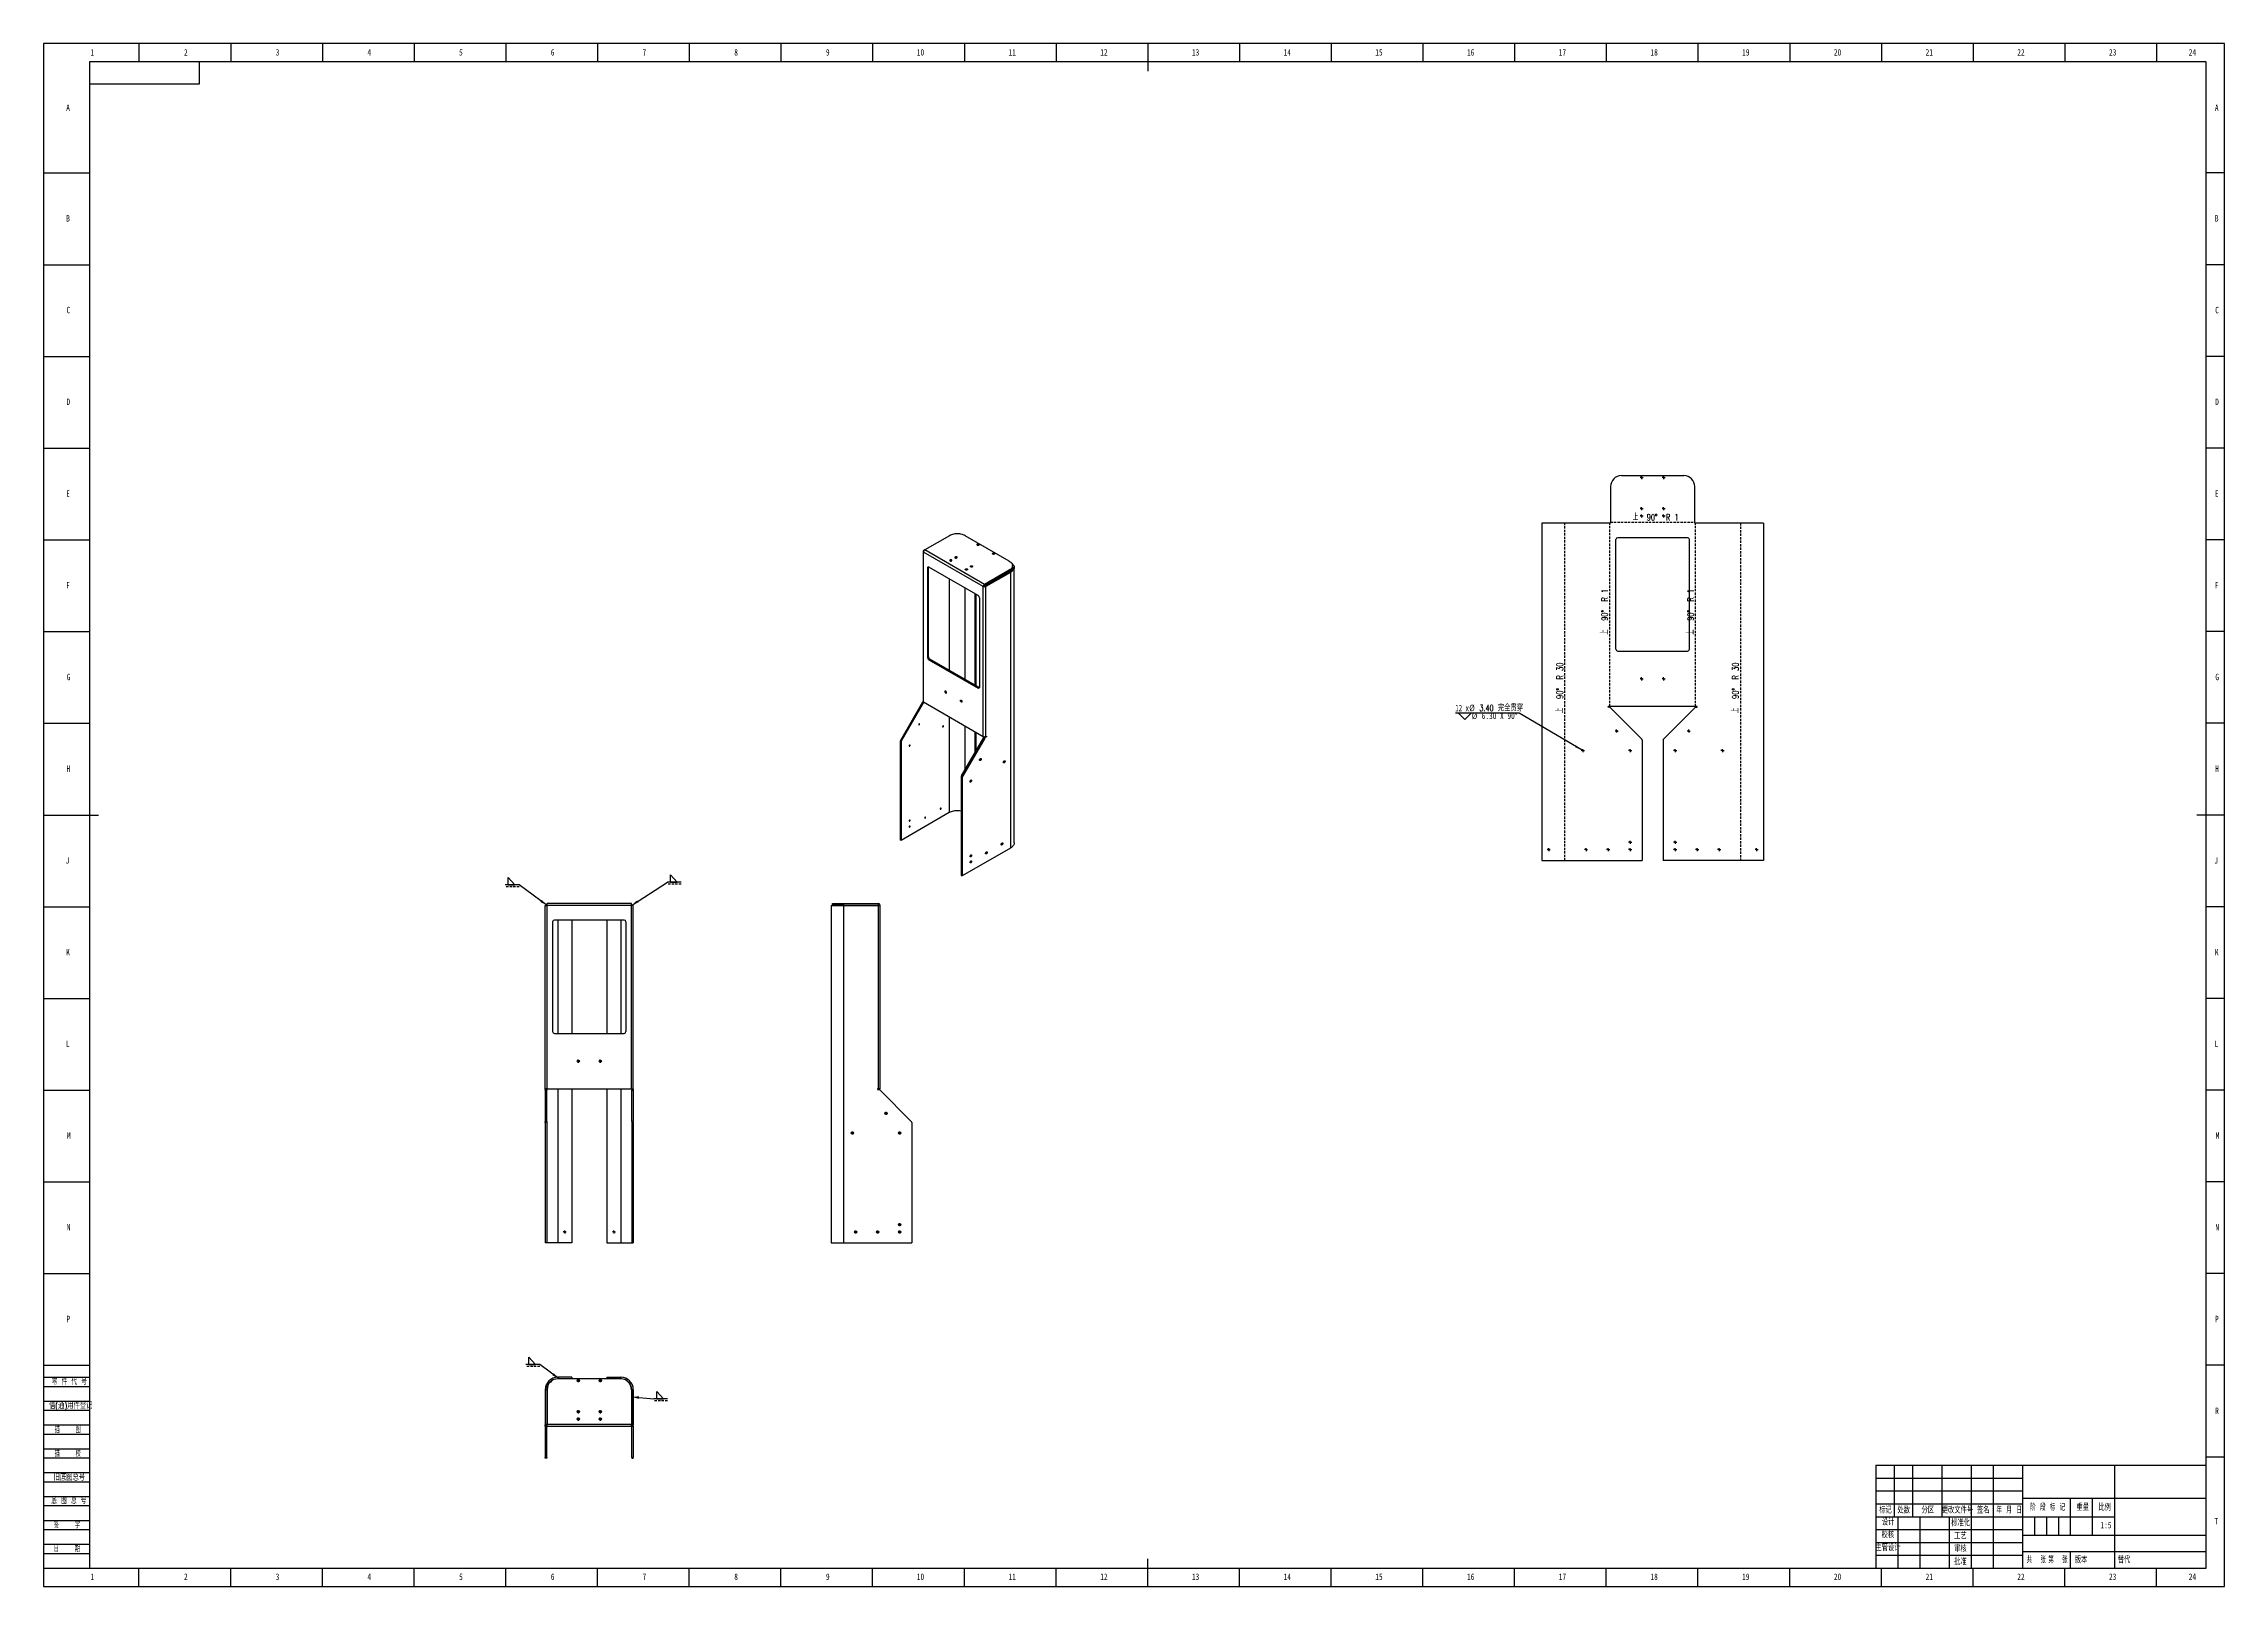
# Model space of a CAD drawing. Header units: millimetres. Extents: x 0 to 1189, y 0 to 841.
import ezdxf

# ---------------------------------------------------------------- set-up
doc = ezdxf.new("R2010")
doc.units = ezdxf.units.MM
doc.linetypes.add('HIDDEN', pattern=[1.905, 1.27, -0.635])
for name, color, linetype in [('10', 7, 'Continuous'), ('5', 7, 'Continuous'), ('9', 7, 'Continuous'), ('SLD-0', 7, 'Continuous')]:
    doc.layers.add(name, color=color, linetype=linetype)
doc.styles.add('SLDTEXTSTYLE0', font='TXT', dxfattribs={"width": 0.7, "bigfont": 'bigfont'})
doc.styles.add('SLDTEXTSTYLE1', font='TXT', dxfattribs={"width": 0.6, "bigfont": 'bigfont'})
doc.styles.add('SLDTEXTSTYLE2', font='TXT', dxfattribs={"width": 0.614286, "bigfont": 'bigfont'})
doc.styles.add('SLDTEXTSTYLE3', font='TXT', dxfattribs={"width": 0.62, "bigfont": 'bigfont'})
doc.styles.add('SLDTEXTSTYLE4', font='TXT', dxfattribs={"width": 0.566667, "bigfont": 'bigfont'})
doc.styles.add('SLDTEXTSTYLE5', font='TXT', dxfattribs={"width": 0.7})
doc.styles.add('SLDTEXTSTYLE6', font='TXT', dxfattribs={"width": 0.65})
doc.styles.add('SLDTEXTSTYLE7', font='TXT', dxfattribs={"width": 0.609091, "bigfont": 'bigfont'})
doc.styles.add('SLDTEXTSTYLE8', font='TXT', dxfattribs={"width": 0.616667, "bigfont": 'bigfont'})
doc.dimstyles.new('SLDDIMSTYLE0', dxfattribs={"dimtxt": 0.18, "dimasz": 4.08, "dimexe": 0, "dimexo": 0.0625, "dimgap": 0, "dimtad": 0, "dimtih": 1, "dimtoh": 1, "dimdec": 0, "dimrnd": 1e-09, "dimzin": 0, "dimdsep": 46, "dimtxsty": 'Standard', "dimsah": 1, "dimcen": 0.09, "dimadec": 0, "dimazin": 0, "dimtfac": 4.08, "dimtdec": 0, "dimtofl": 0, "dimtmove": 0, "dimatfit": 3, "dimfxl": 0, "dimfrac": 2, "dimtolj": 1, "dimtzin": 0, "dimarcsym": 0})
doc.dimstyles.new('SLDDIMSTYLE1', dxfattribs={"dimtxt": 3.5, "dimasz": 4.08, "dimexe": 0, "dimexo": 0.0625, "dimgap": 0.875, "dimtad": 0, "dimtih": 1, "dimtoh": 1, "dimlfac": 5, "dimrnd": 1e-09, "dimzin": 4, "dimdsep": 46, "dimtxsty": 'SLDTEXTSTYLE5', "dimblk1": 'NONE', "dimsah": 1, "dimcen": 0, "dimadec": 0, "dimazin": 1, "dimtfac": 1, "dimtmove": 0, "dimatfit": 3, "dimldrblk": 'NONE', "dimfxl": 0, "dimfrac": 2, "dimtolj": 1, "dimtzin": 12, "dimarcsym": 0})

msp = doc.modelspace()

# ---------------------------------------------------------------- texts
at = {"color": 7, "linetype": 'Continuous', "lineweight": 0, "insert": (878.9254, 584.5558), "char_height": 3.5, "attachment_point": 2, "style": 'SLDTEXTSTYLE7'}
msp.add_mtext('上  90°  R 1', dxfattribs=at)
at = {"color": 7, "linetype": 'Continuous', "lineweight": 0, "char_height": 3.5, "attachment_point": 2, "rotation": 90}
for s, insert, style in [('上  90°  R 1', (849.3524, 531.264), 'SLDTEXTSTYLE7'), ('上  90°  R 1', (896.232, 531.264), 'SLDTEXTSTYLE7'), ('上  90°  R 30', (824.9174, 489.8084), 'SLDTEXTSTYLE8'), ('上  90°  R 30', (920.667, 489.8084), 'SLDTEXTSTYLE8')]:
    msp.add_mtext(s, dxfattribs=dict(at, insert=insert, style=style))
at = {"layer": '10', "char_height": 3.5, "attachment_point": 2}
for s, insert, style in [('1', (26.5444, 838.0022), 'SLDTEXTSTYLE5'), ('2', (77.5444, 838.0022), 'SLDTEXTSTYLE5'), ('3', (127.5444, 838.0022), 'SLDTEXTSTYLE5'), ('4', (177.5444, 838.0022), 'SLDTEXTSTYLE5'), ('5', (227.5444, 838.0022), 'SLDTEXTSTYLE5'), ('6', (277.5469, 838.0022), 'SLDTEXTSTYLE5'), ('7', (327.5469, 838.0022), 'SLDTEXTSTYLE5'), ('8', (377.5469, 838.0022), 'SLDTEXTSTYLE5'), ('9', (427.5469, 838.0022), 'SLDTEXTSTYLE5'), ('10', (478.0889, 838.0022), 'SLDTEXTSTYLE5'), ('11', (528.0889, 838.0022), 'SLDTEXTSTYLE5'), ('12', (578.0889, 838.0022), 'SLDTEXTSTYLE5'), ('13', (628.0889, 838.0022), 'SLDTEXTSTYLE5'), ('14', (678.0889, 838.0022), 'SLDTEXTSTYLE5'), ('15', (728.0889, 838.0022), 'SLDTEXTSTYLE5'), ('16', (778.0913, 838.0022), 'SLDTEXTSTYLE5'), ('17', (828.0913, 838.0022), 'SLDTEXTSTYLE5'), ('18', (878.0913, 838.0022), 'SLDTEXTSTYLE5'), ('19', (928.0913, 838.0022), 'SLDTEXTSTYLE5'), ('20', (978.0889, 838.0022), 'SLDTEXTSTYLE5'), ('21', (1028.0889, 838.0022), 'SLDTEXTSTYLE5'), ('22', (1078.0889, 838.0022), 'SLDTEXTSTYLE5'), ('23', (1128.0889, 838.0022), 'SLDTEXTSTYLE5'), ('24', (1171.5889, 838.0022), 'SLDTEXTSTYLE5'), ('A', (13.3203, 807.7522), 'SLDTEXTSTYLE5'), ('A', (1184.8203, 807.7522), 'SLDTEXTSTYLE5'), ('B', (13.3203, 747.5022), 'SLDTEXTSTYLE5'), ('B', (1184.8203, 747.5022), 'SLDTEXTSTYLE5'), ('C', (13.4819, 697.5022), 'SLDTEXTSTYLE5'), ('C', (1184.9819, 697.5022), 'SLDTEXTSTYLE5'), ('D', (13.4844, 647.5022), 'SLDTEXTSTYLE5'), ('D', (1184.9844, 647.5022), 'SLDTEXTSTYLE5'), ('E', (13.3179, 597.5022), 'SLDTEXTSTYLE5'), ('E', (1184.8179, 597.5022), 'SLDTEXTSTYLE5'), ('F', (13.279, 547.5022), 'SLDTEXTSTYLE5'), ('F', (1184.779, 547.5022), 'SLDTEXTSTYLE5'), ('G', (13.5938, 497.5022), 'SLDTEXTSTYLE5'), ('G', (1185.0938, 497.5022), 'SLDTEXTSTYLE5'), ('H', (13.4844, 447.5022), 'SLDTEXTSTYLE5'), ('H', (1184.9844, 447.5022), 'SLDTEXTSTYLE5'), ('J', (13.0153, 397.5022), 'SLDTEXTSTYLE5'), ('J', (1184.5153, 397.5022), 'SLDTEXTSTYLE5'), ('K', (13.3203, 347.5022), 'SLDTEXTSTYLE5'), ('K', (1184.8203, 347.5022), 'SLDTEXTSTYLE5'), ('L', (13.1806, 297.5022), 'SLDTEXTSTYLE5'), ('L', (1184.6806, 297.5022), 'SLDTEXTSTYLE5'), ('M', (13.7068, 247.5022), 'SLDTEXTSTYLE5'), ('M', (1185.2068, 247.5022), 'SLDTEXTSTYLE5'), ('N', (13.6035, 197.5022), 'SLDTEXTSTYLE5'), ('N', (1185.1035, 197.5022), 'SLDTEXTSTYLE5'), ('P', (13.4443, 147.5022), 'SLDTEXTSTYLE5'), ('P', (1184.9443, 147.5022), 'SLDTEXTSTYLE5'), ('R', (1184.9844, 97.5022), 'SLDTEXTSTYLE5'), ('T', (1184.6563, 37.2522), 'SLDTEXTSTYLE5'), ('校核', (1005.4941, 29.8568), 'SLDTEXTSTYLE0'), ('主管设计', (1005.5621, 22.8297), 'SLDTEXTSTYLE0'), ('1', (26.5444, 7.0022), 'SLDTEXTSTYLE5'), ('2', (77.5444, 7.0022), 'SLDTEXTSTYLE5'), ('3', (127.5444, 7.0022), 'SLDTEXTSTYLE5'), ('4', (177.5444, 7.0022), 'SLDTEXTSTYLE5'), ('5', (227.5444, 7.0022), 'SLDTEXTSTYLE5'), ('6', (277.5469, 7.0022), 'SLDTEXTSTYLE5'), ('7', (327.5469, 7.0022), 'SLDTEXTSTYLE5'), ('8', (377.5469, 7.0022), 'SLDTEXTSTYLE5'), ('9', (427.5469, 7.0022), 'SLDTEXTSTYLE5'), ('10', (478.0889, 7.0022), 'SLDTEXTSTYLE5'), ('11', (528.0889, 7.0022), 'SLDTEXTSTYLE5'), ('12', (578.0889, 7.0022), 'SLDTEXTSTYLE5'), ('13', (628.0889, 7.0022), 'SLDTEXTSTYLE5'), ('14', (678.0889, 7.0022), 'SLDTEXTSTYLE5'), ('15', (728.0889, 7.0022), 'SLDTEXTSTYLE5'), ('16', (778.0913, 7.0022), 'SLDTEXTSTYLE5'), ('17', (828.0913, 7.0022), 'SLDTEXTSTYLE5'), ('18', (878.0913, 7.0022), 'SLDTEXTSTYLE5'), ('19', (928.0913, 7.0022), 'SLDTEXTSTYLE5'), ('20', (978.0889, 7.0022), 'SLDTEXTSTYLE5'), ('21', (1028.0889, 7.0022), 'SLDTEXTSTYLE5'), ('22', (1078.0889, 7.0022), 'SLDTEXTSTYLE5'), ('23', (1128.0889, 7.0022), 'SLDTEXTSTYLE5'), ('24', (1171.5889, 7.0022), 'SLDTEXTSTYLE5')]:
    msp.add_mtext(s, dxfattribs=dict(at, insert=insert, style=style))
at = {"layer": '10', "color": 7, "insert": (1110.8444, 16.1881), "char_height": 3.5, "attachment_point": 2, "style": 'SLDTEXTSTYLE0'}
msp.add_mtext('版本', dxfattribs=at)
at = {"layer": '9', "color": 7, "char_height": 3.5}
for s, insert, attachment_point, style in [('零 件 代 号', (4.4822, 113.3599), 1, 'SLDTEXTSTYLE2'), ('借(通)用件登记', (2.9328, 100.2756), 1, 'SLDTEXTSTYLE0'), ('描    图', (13.1292, 87.176), 2, 'SLDTEXTSTYLE4'), ('描    校', (13.1292, 74.1365), 2, 'SLDTEXTSTYLE4'), ('旧底图总号', (5.4591, 61.2006), 1, 'SLDTEXTSTYLE0'), ('底 图 总 号', (4.2122, 48.4331), 1, 'SLDTEXTSTYLE2'), ('标记', (1004.2451, 43.3062), 2, 'SLDTEXTSTYLE0'), ('设计', (1005.6448, 36.7667), 2, 'SLDTEXTSTYLE0'), ('处数', (1014.1711, 43.3062), 2, 'SLDTEXTSTYLE0'), ('分区', (1027.308, 43.3062), 2, 'SLDTEXTSTYLE0'), ('更改文件号', (1043.4824, 43.3062), 2, 'SLDTEXTSTYLE0'), ('标准化', (1045.1847, 36.3584), 2, 'SLDTEXTSTYLE0'), ('签名', (1057.5369, 43.3062), 2, 'SLDTEXTSTYLE0'), ('年 月 日', (1071.6102, 43.3062), 2, 'SLDTEXTSTYLE3'), ('阶 段 标 记', (1092.6508, 44.8103), 2, 'SLDTEXTSTYLE2'), ('重量', (1111.794, 44.8103), 2, 'SLDTEXTSTYLE0'), ('比例', (1123.679, 44.8103), 2, 'SLDTEXTSTYLE0'), ('签    字', (12.6912, 35.1926), 2, 'SLDTEXTSTYLE4'), ('工艺', (1045.0753, 29.2301), 2, 'SLDTEXTSTYLE0'), ('日    期', (12.6912, 22.2333), 2, 'SLDTEXTSTYLE4'), ('批准', (1045.0753, 15.2155), 2, 'SLDTEXTSTYLE0'), ('审核', (1045.0753, 22.2493), 2, 'SLDTEXTSTYLE0'), ('共  张', (1086.3826, 16.1881), 2, 'SLDTEXTSTYLE1'), ('第  张', (1098.2739, 16.1881), 2, 'SLDTEXTSTYLE1')]:
    msp.add_mtext(s, dxfattribs=dict(at, insert=insert, attachment_point=attachment_point, style=style))
at = {"layer": 'SLD-0', "char_height": 3.5}
for s, insert, attachment_point, style in [('1:5', (1124.4373, 35.1578), 2, 'SLDTEXTSTYLE5'), ('替代', (1130.8513, 16.1881), 1, 'SLDTEXTSTYLE0')]:
    msp.add_mtext(s, dxfattribs=dict(at, insert=insert, attachment_point=attachment_point, style=style))

# ---------------------------------------------------------------- blocks, each defined once
blk = doc.blocks.new('SW_CENTERMARKSYMBOL_0')
at = {"layer": '10', "color": 0}
for p, q in [((-0.5, 0), (-0.84, 0)), ((0, 0), (-0.5, 0)), ((0, 0.5), (0, 0.84)), ((0, 0), (0, 0.5)), ((0, 0), (0, -0.5)), ((0, 0), (0.5, 0)), ((0.5, 0), (0.84, 0)), ((0, -0.5), (0, -0.84))]:
    blk.add_line(p, q, dxfattribs=at)
blk = doc.blocks.new('SW_CENTERMARKSYMBOL_1')
at = {"layer": '10', "color": 0}
for p, q in [((-0.5, 0), (-0.84, 0)), ((0, 0), (-0.5, 0)), ((0, 0.5), (0, 0.84)), ((0, 0), (0, 0.5)), ((0, 0), (0, -0.5)), ((0, 0), (0.5, 0)), ((0.5, 0), (0.84, 0)), ((0, -0.5), (0, -0.84))]:
    blk.add_line(p, q, dxfattribs=at)
blk = doc.blocks.new('SW_CENTERMARKSYMBOL_2')
at = {"layer": '10', "color": 0}
for p, q in [((-0.5, 0), (-0.84, 0)), ((0, 0), (-0.5, 0)), ((0, 0.5), (0, 0.84)), ((0, 0), (0, 0.5)), ((0, 0), (0, -0.5)), ((0, 0), (0.5, 0)), ((0.5, 0), (0.84, 0)), ((0, -0.5), (0, -0.84))]:
    blk.add_line(p, q, dxfattribs=at)
blk = doc.blocks.new('SW_CENTERMARKSYMBOL_3')
at = {"layer": '10', "color": 0}
for p, q in [((-0.5, 0), (-0.84, 0)), ((0, 0), (-0.5, 0)), ((0, 0.5), (0, 0.84)), ((0, 0), (0, 0.5)), ((0, 0), (0, -0.5)), ((0, 0), (0.5, 0)), ((0.5, 0), (0.84, 0)), ((0, -0.5), (0, -0.84))]:
    blk.add_line(p, q, dxfattribs=at)
blk = doc.blocks.new('SW_SYMBOL_WELD_FILL')
at = {"layer": '10', "color": 0}
for p, q in [((100, 0), (100, 900)), ((100, 900), (900, 0)), ((100, 0), (900, 0))]:
    blk.add_line(p, q, dxfattribs=at)
blk = doc.blocks.new('SW_WELDSYMBOL_0')
at = {"layer": '10', "color": 0}
blk.add_line((0, 0), (-7.5, 0), dxfattribs=at)
at = {"layer": '10', "color": 0, "linetype": 'HIDDEN'}
blk.add_line((0, -1), (-7.5, -1), dxfattribs=at)
at = {"layer": '10', "color": 0, "xscale": 0.004511737089201878, "yscale": 0.004511737089201878, "zscale": 0.004511737089201878}
blk.add_blockref('SW_SYMBOL_WELD_FILL', (-6.3, 0), dxfattribs=at)
blk = doc.blocks.new('SW_WELDSYMBOL_1')
at = {"layer": '10', "color": 0}
blk.add_line((7.5, 0), (0, 0), dxfattribs=at)
at = {"layer": '10', "color": 0, "linetype": 'HIDDEN'}
blk.add_line((7.5, -1), (0, -1), dxfattribs=at)
at = {"layer": '10', "color": 0, "xscale": 0.004511737089201878, "yscale": 0.004511737089201878, "zscale": 0.004511737089201878}
blk.add_blockref('SW_SYMBOL_WELD_FILL', (1.2, 0), dxfattribs=at)
blk = doc.blocks.new('SW_CENTERMARKSYMBOL_4')
at = {"layer": '10', "color": 0}
for p, q in [((-0.5, 0), (-0.84, 0)), ((0, 0), (-0.5, 0)), ((0, 0.5), (0, 0.84)), ((0, 0), (0, 0.5)), ((0, 0), (0, -0.5)), ((0, 0), (0.5, 0)), ((0.5, 0), (0.84, 0)), ((0, -0.5), (0, -0.84))]:
    blk.add_line(p, q, dxfattribs=at)
blk = doc.blocks.new('SW_CENTERMARKSYMBOL_5')
at = {"layer": '10', "color": 0}
for p, q in [((-0.5, 0), (-0.84, 0)), ((0, 0), (-0.5, 0)), ((0, 0.5), (0, 0.84)), ((0, 0), (0, 0.5)), ((0, 0), (0, -0.5)), ((0, 0), (0.5, 0)), ((0.5, 0), (0.84, 0)), ((0, -0.5), (0, -0.84))]:
    blk.add_line(p, q, dxfattribs=at)
blk = doc.blocks.new('SW_CENTERMARKSYMBOL_6')
at = {"layer": '10', "color": 0}
for p, q in [((-0.5, 0), (-0.84, 0)), ((0, 0), (-0.5, 0)), ((0, 0.5), (0, 0.84)), ((0, 0), (0, 0.5)), ((0, 0), (0, -0.5)), ((0, 0), (0.5, 0)), ((0.5, 0), (0.84, 0)), ((0, -0.5), (0, -0.84))]:
    blk.add_line(p, q, dxfattribs=at)
blk = doc.blocks.new('SW_CENTERMARKSYMBOL_7')
at = {"layer": '10', "color": 0}
for p, q in [((-0.5, 0), (-0.84, 0)), ((0, 0), (-0.5, 0)), ((0, 0.5), (0, 0.84)), ((0, 0), (0, 0.5)), ((0, 0), (0, -0.5)), ((0, 0), (0.5, 0)), ((0.5, 0), (0.84, 0)), ((0, -0.5), (0, -0.84))]:
    blk.add_line(p, q, dxfattribs=at)
blk = doc.blocks.new('SW_CENTERMARKSYMBOL_8')
at = {"layer": '10', "color": 0}
for p, q in [((-0.5, 0), (-0.84, 0)), ((0, 0), (-0.5, 0)), ((0, 0.5), (0, 0.84)), ((0, 0), (0, 0.5)), ((0, 0), (0, -0.5)), ((0, 0), (0.5, 0)), ((0.5, 0), (0.84, 0)), ((0, -0.5), (0, -0.84))]:
    blk.add_line(p, q, dxfattribs=at)
blk = doc.blocks.new('SW_CENTERMARKSYMBOL_9')
at = {"layer": '10', "color": 0}
for p, q in [((-0.5, 0), (-0.84, 0)), ((0, 0), (-0.5, 0)), ((0, 0.5), (0, 0.84)), ((0, 0), (0, 0.5)), ((0, 0), (0, -0.5)), ((0, 0), (0.5, 0)), ((0.5, 0), (0.84, 0)), ((0, -0.5), (0, -0.84))]:
    blk.add_line(p, q, dxfattribs=at)
blk = doc.blocks.new('SW_CENTERMARKSYMBOL_10')
at = {"layer": '10', "color": 0}
for p, q in [((-0.5, 0), (-0.84, 0)), ((0, 0), (-0.5, 0)), ((0, 0.5), (0, 0.84)), ((0, 0), (0, 0.5)), ((0, 0), (0, -0.5)), ((0, 0), (0.5, 0)), ((0.5, 0), (0.84, 0)), ((0, -0.5), (0, -0.84))]:
    blk.add_line(p, q, dxfattribs=at)
blk = doc.blocks.new('SW_CENTERMARKSYMBOL_11')
at = {"layer": '10', "color": 0}
for p, q in [((-0.5, 0), (-0.84, 0)), ((0, 0), (-0.5, 0)), ((0, 0.5), (0, 0.84)), ((0, 0), (0, 0.5)), ((0, 0), (0, -0.5)), ((0, 0), (0.5, 0)), ((0.5, 0), (0.84, 0)), ((0, -0.5), (0, -0.84))]:
    blk.add_line(p, q, dxfattribs=at)
blk = doc.blocks.new('SW_CENTERMARKSYMBOL_12')
at = {"layer": '10', "color": 0}
for p, q in [((-0.5, 0), (-0.84, 0)), ((0, 0), (-0.5, 0)), ((0, 0.5), (0, 0.84)), ((0, 0), (0, 0.5)), ((0, 0), (0, -0.5)), ((0, 0), (0.5, 0)), ((0.5, 0), (0.84, 0)), ((0, -0.5), (0, -0.84))]:
    blk.add_line(p, q, dxfattribs=at)
blk = doc.blocks.new('SW_CENTERMARKSYMBOL_13')
at = {"layer": '10', "color": 0}
for p, q in [((-0.5, 0), (-0.84, 0)), ((0, 0), (-0.5, 0)), ((0, 0.5), (0, 0.84)), ((0, 0), (0, 0.5)), ((0, 0), (0, -0.5)), ((0, 0), (0.5, 0)), ((0.5, 0), (0.84, 0)), ((0, -0.5), (0, -0.84))]:
    blk.add_line(p, q, dxfattribs=at)
blk = doc.blocks.new('SW_CENTERMARKSYMBOL_14')
at = {"layer": '10', "color": 0}
for p, q in [((-0.5, 0), (-0.84, 0)), ((0, 0), (-0.5, 0)), ((0, 0.5), (0, 0.84)), ((0, 0), (0, 0.5)), ((0, 0), (0, -0.5)), ((0, 0), (0.5, 0)), ((0.5, 0), (0.84, 0)), ((0, -0.5), (0, -0.84))]:
    blk.add_line(p, q, dxfattribs=at)
blk = doc.blocks.new('SW_CENTERMARKSYMBOL_15')
at = {"layer": '10', "color": 0}
for p, q in [((-0.5, 0), (-0.84, 0)), ((0, 0), (-0.5, 0)), ((0, 0.5), (0, 0.84)), ((0, 0), (0, 0.5)), ((0, 0), (0, -0.5)), ((0, 0), (0.5, 0)), ((0.5, 0), (0.84, 0)), ((0, -0.5), (0, -0.84))]:
    blk.add_line(p, q, dxfattribs=at)
blk = doc.blocks.new('SW_CENTERMARKSYMBOL_16')
at = {"layer": '10', "color": 0}
for p, q in [((-0.5, 0), (-0.84, 0)), ((0, 0), (-0.5, 0)), ((0, 0.5), (0, 0.84)), ((0, 0), (0, 0.5)), ((0, 0), (0, -0.5)), ((0, 0), (0.5, 0)), ((0.5, 0), (0.84, 0)), ((0, -0.5), (0, -0.84))]:
    blk.add_line(p, q, dxfattribs=at)
blk = doc.blocks.new('SW_WELDSYMBOL_2')
at = {"layer": '10', "color": 0}
blk.add_line((7.5, 0), (0, 0), dxfattribs=at)
at = {"layer": '10', "color": 0, "linetype": 'HIDDEN'}
blk.add_line((7.5, -1), (0, -1), dxfattribs=at)
at = {"layer": '10', "color": 0, "xscale": 0.004511737089201878, "yscale": 0.004511737089201878, "zscale": 0.004511737089201878}
blk.add_blockref('SW_SYMBOL_WELD_FILL', (1.2, 0), dxfattribs=at)
blk = doc.blocks.new('SW_WELDSYMBOL_3')
at = {"layer": '10', "color": 0}
blk.add_line((0, 0), (-7.5, 0), dxfattribs=at)
at = {"layer": '10', "color": 0, "linetype": 'HIDDEN'}
blk.add_line((0, -1), (-7.5, -1), dxfattribs=at)
at = {"layer": '10', "color": 0, "xscale": 0.004511737089201878, "yscale": 0.004511737089201878, "zscale": 0.004511737089201878}
blk.add_blockref('SW_SYMBOL_WELD_FILL', (-6.3, 0), dxfattribs=at)
blk = doc.blocks.new('SW_SYMBOL_HOLE_SINK')
at = {"layer": '10', "color": 0}
for p, q in [((0, 875), (800, 75)), ((800, 75), (1600, 875))]:
    blk.add_line(p, q, dxfattribs=at)
blk = doc.blocks.new('_D')
at = {"layer": '10'}
for p, q in [((804.5, 476.1), (769.7, 476.1)), ((838.9, 455.8), (804.5, 476.1)), ((839.5, 455.5), (838.9, 455.8))]:
    blk.add_line(p, q, dxfattribs=at)
blk.add_solid([(838.9, 455.8), (835.7, 458.3), (835.1, 457.4)], dxfattribs=at)
at = {"layer": '10', "xscale": 0.004511737089201878, "yscale": 0.004511737089201878, "zscale": 0.004511737089201878}
blk.add_blockref('SW_SYMBOL_HOLE_SINK', (771.3, 472.3), dxfattribs=at)
at = {"layer": '10', "char_height": 3.5, "attachment_point": 1}
for s, insert, style in [('12 x', (769.7, 480.6), 'SLDTEXTSTYLE6'), ('%%c', (777.3, 480.6), 'SLDTEXTSTYLE5'), ('%%c', (778.7, 476.3), 'SLDTEXTSTYLE5'), ('3.40 完全贯穿', (782.8, 480.6), 'SLDTEXTSTYLE0'), ('6.30 X 90°', (784.1, 476.3), 'SLDTEXTSTYLE5')]:
    blk.add_mtext(s, dxfattribs=dict(at, insert=insert, style=style))
blk = doc.blocks.new('_None')
blk = doc.blocks.new('SW_CENTERMARKSYMBOL_17')
at = {"layer": '10', "color": 0}
for p, q in [((-0.5, 0), (-0.84, 0)), ((0, 0), (-0.5, 0)), ((0, 0.5), (0, 0.84)), ((0, 0), (0, 0.5)), ((0, 0), (0, -0.5)), ((0, 0), (0.5, 0)), ((0.5, 0), (0.84, 0)), ((0, -0.5), (0, -0.84))]:
    blk.add_line(p, q, dxfattribs=at)
blk = doc.blocks.new('SW_CENTERMARKSYMBOL_18')
at = {"layer": '10', "color": 0}
for p, q in [((-0.5, 0), (-0.84, 0)), ((0, 0), (-0.5, 0)), ((0, 0.5), (0, 0.84)), ((0, 0), (0, 0.5)), ((0, 0), (0, -0.5)), ((0, 0), (0.5, 0)), ((0.5, 0), (0.84, 0)), ((0, -0.5), (0, -0.84))]:
    blk.add_line(p, q, dxfattribs=at)
blk = doc.blocks.new('SW_CENTERMARKSYMBOL_19')
at = {"layer": '10', "color": 0}
for p, q in [((-0.5, 0), (-0.84, 0)), ((0, 0), (-0.5, 0)), ((0, 0.5), (0, 0.84)), ((0, 0), (0, 0.5)), ((0, 0), (0, -0.5)), ((0, 0), (0.5, 0)), ((0.5, 0), (0.84, 0)), ((0, -0.5), (0, -0.84))]:
    blk.add_line(p, q, dxfattribs=at)
blk = doc.blocks.new('SW_CENTERMARKSYMBOL_20')
at = {"layer": '10', "color": 0}
for p, q in [((-0.5, 0), (-0.84, 0)), ((0, 0), (-0.5, 0)), ((0, 0.5), (0, 0.84)), ((0, 0), (0, 0.5)), ((0, 0), (0, -0.5)), ((0, 0), (0.5, 0)), ((0.5, 0), (0.84, 0)), ((0, -0.5), (0, -0.84))]:
    blk.add_line(p, q, dxfattribs=at)
blk = doc.blocks.new('SW_CENTERMARKSYMBOL_21')
at = {"layer": '10', "color": 0}
for p, q in [((-0.5, 0), (-0.84, 0)), ((0, 0), (-0.5, 0)), ((0, 0.5), (0, 0.84)), ((0, 0), (0, 0.5)), ((0, 0), (0, -0.5)), ((0, 0), (0.5, 0)), ((0.5, 0), (0.84, 0)), ((0, -0.5), (0, -0.84))]:
    blk.add_line(p, q, dxfattribs=at)
blk = doc.blocks.new('SW_CENTERMARKSYMBOL_22')
at = {"layer": '10', "color": 0}
for p, q in [((-0.5, 0), (-0.84, 0)), ((0, 0), (-0.5, 0)), ((0, 0.5), (0, 0.84)), ((0, 0), (0, 0.5)), ((0, 0), (0, -0.5)), ((0, 0), (0.5, 0)), ((0.5, 0), (0.84, 0)), ((0, -0.5), (0, -0.84))]:
    blk.add_line(p, q, dxfattribs=at)
blk = doc.blocks.new('SW_CENTERMARKSYMBOL_23')
at = {"layer": '10', "color": 0}
for p, q in [((-0.5, 0), (-0.84, 0)), ((0, 0), (-0.5, 0)), ((0, 0.5), (0, 0.84)), ((0, 0), (0, 0.5)), ((0, 0), (0, -0.5)), ((0, 0), (0.5, 0)), ((0.5, 0), (0.84, 0)), ((0, -0.5), (0, -0.84))]:
    blk.add_line(p, q, dxfattribs=at)
blk = doc.blocks.new('SW_CENTERMARKSYMBOL_24')
at = {"layer": '10', "color": 0}
for p, q in [((-0.5, 0), (-0.84, 0)), ((0, 0), (-0.5, 0)), ((0, 0.5), (0, 0.84)), ((0, 0), (0, 0.5)), ((0, 0), (0, -0.5)), ((0, 0), (0.5, 0)), ((0.5, 0), (0.84, 0)), ((0, -0.5), (0, -0.84))]:
    blk.add_line(p, q, dxfattribs=at)
blk = doc.blocks.new('SW_CENTERMARKSYMBOL_25')
at = {"layer": '10', "color": 0}
for p, q in [((-0.5, 0), (-0.84, 0)), ((0, 0), (-0.5, 0)), ((0, 0.5), (0, 0.84)), ((0, 0), (0, 0.5)), ((0, 0), (0, -0.5)), ((0, 0), (0.5, 0)), ((0.5, 0), (0.84, 0)), ((0, -0.5), (0, -0.84))]:
    blk.add_line(p, q, dxfattribs=at)
blk = doc.blocks.new('SW_CENTERMARKSYMBOL_26')
at = {"layer": '10', "color": 0}
for p, q in [((-0.5, 0), (-0.84, 0)), ((0, 0), (-0.5, 0)), ((0, 0.5), (0, 0.84)), ((0, 0), (0, 0.5)), ((0, 0), (0, -0.5)), ((0, 0), (0.5, 0)), ((0.5, 0), (0.84, 0)), ((0, -0.5), (0, -0.84))]:
    blk.add_line(p, q, dxfattribs=at)
blk = doc.blocks.new('SW_CENTERMARKSYMBOL_27')
at = {"layer": '10', "color": 0}
for p, q in [((-0.5, 0), (-0.84, 0)), ((0, 0), (-0.5, 0)), ((0, 0.5), (0, 0.84)), ((0, 0), (0, 0.5)), ((0, 0), (0, -0.5)), ((0, 0), (0.5, 0)), ((0.5, 0), (0.84, 0)), ((0, -0.5), (0, -0.84))]:
    blk.add_line(p, q, dxfattribs=at)
blk = doc.blocks.new('SW_CENTERMARKSYMBOL_28')
at = {"layer": '10', "color": 0}
for p, q in [((-0.5, 0), (-0.84, 0)), ((0, 0), (-0.5, 0)), ((0, 0.5), (0, 0.84)), ((0, 0), (0, 0.5)), ((0, 0), (0, -0.5)), ((0, 0), (0.5, 0)), ((0.5, 0), (0.84, 0)), ((0, -0.5), (0, -0.84))]:
    blk.add_line(p, q, dxfattribs=at)
blk = doc.blocks.new('SW_CENTERMARKSYMBOL_29')
at = {"layer": '10', "color": 0}
for p, q in [((-0.5, 0), (-0.84, 0)), ((0, 0), (-0.5, 0)), ((0, 0.5), (0, 0.84)), ((0, 0), (0, 0.5)), ((0, 0), (0, -0.5)), ((0, 0), (0.5, 0)), ((0.5, 0), (0.84, 0)), ((0, -0.5), (0, -0.84))]:
    blk.add_line(p, q, dxfattribs=at)
blk = doc.blocks.new('SW_CENTERMARKSYMBOL_30')
at = {"layer": '10', "color": 0}
for p, q in [((-0.5, 0), (-0.84, 0)), ((0, 0), (-0.5, 0)), ((0, 0.5), (0, 0.84)), ((0, 0), (0, 0.5)), ((0, 0), (0, -0.5)), ((0, 0), (0.5, 0)), ((0.5, 0), (0.84, 0)), ((0, -0.5), (0, -0.84))]:
    blk.add_line(p, q, dxfattribs=at)
blk = doc.blocks.new('SW_CENTERMARKSYMBOL_31')
at = {"layer": '10', "color": 0}
for p, q in [((-0.5, 0), (-0.84, 0)), ((0, 0), (-0.5, 0)), ((0, 0.5), (0, 0.84)), ((0, 0), (0, 0.5)), ((0, 0), (0, -0.5)), ((0, 0), (0.5, 0)), ((0.5, 0), (0.84, 0)), ((0, -0.5), (0, -0.84))]:
    blk.add_line(p, q, dxfattribs=at)
blk = doc.blocks.new('SW_CENTERMARKSYMBOL_32')
at = {"layer": '10', "color": 0}
for p, q in [((-0.5, 0), (-0.84, 0)), ((0, 0), (-0.5, 0)), ((0, 0.5), (0, 0.84)), ((0, 0), (0, 0.5)), ((0, 0), (0, -0.5)), ((0, 0), (0.5, 0)), ((0.5, 0), (0.84, 0)), ((0, -0.5), (0, -0.84))]:
    blk.add_line(p, q, dxfattribs=at)
blk = doc.blocks.new('SW_CENTERMARKSYMBOL_33')
at = {"layer": '10', "color": 0}
for p, q in [((-0.5, 0), (-0.84, 0)), ((0, 0), (-0.5, 0)), ((0, 0.5), (0, 0.84)), ((0, 0), (0, 0.5)), ((0, 0), (0, -0.5)), ((0, 0), (0.5, 0)), ((0.5, 0), (0.84, 0)), ((0, -0.5), (0, -0.84))]:
    blk.add_line(p, q, dxfattribs=at)
blk = doc.blocks.new('SW_CENTERMARKSYMBOL_34')
at = {"layer": '10', "color": 0}
for p, q in [((-0.5, 0), (-0.84, 0)), ((0, 0), (-0.5, 0)), ((0, 0.5), (0, 0.84)), ((0, 0), (0, 0.5)), ((0, 0), (0, -0.5)), ((0, 0), (0.5, 0)), ((0.5, 0), (0.84, 0)), ((0, -0.5), (0, -0.84))]:
    blk.add_line(p, q, dxfattribs=at)
blk = doc.blocks.new('SW_CENTERMARKSYMBOL_35')
at = {"layer": '10', "color": 0}
for p, q in [((-0.5, 0), (-0.84, 0)), ((0, 0), (-0.5, 0)), ((0, 0.5), (0, 0.84)), ((0, 0), (0, 0.5)), ((0, 0), (0, -0.5)), ((0, 0), (0.5, 0)), ((0.5, 0), (0.84, 0)), ((0, -0.5), (0, -0.84))]:
    blk.add_line(p, q, dxfattribs=at)
blk = doc.blocks.new('SW_CENTERMARKSYMBOL_36')
at = {"layer": '10', "color": 0}
for p, q in [((-0.5, 0), (-0.84, 0)), ((0, 0), (-0.5, 0)), ((0, 0.5), (0, 0.84)), ((0, 0), (0, 0.5)), ((0, 0), (0, -0.5)), ((0, 0), (0.5, 0)), ((0.5, 0), (0.84, 0)), ((0, -0.5), (0, -0.84))]:
    blk.add_line(p, q, dxfattribs=at)
blk = doc.blocks.new('SW_CENTERMARKSYMBOL_37')
at = {"layer": '10', "color": 0}
for p, q in [((-0.5, 0), (-0.84, 0)), ((0, 0), (-0.5, 0)), ((0, 0.5), (0, 0.84)), ((0, 0), (0, 0.5)), ((0, 0), (0, -0.5)), ((0, 0), (0.5, 0)), ((0.5, 0), (0.84, 0)), ((0, -0.5), (0, -0.84))]:
    blk.add_line(p, q, dxfattribs=at)
blk = doc.blocks.new('SW_CENTERMARKSYMBOL_38')
at = {"layer": '10', "color": 0}
for p, q in [((-0.5, 0), (-0.84, 0)), ((0, 0), (-0.5, 0)), ((0, 0.5), (0, 0.84)), ((0, 0), (0, 0.5)), ((0, 0), (0, -0.5)), ((0, 0), (0.5, 0)), ((0.5, 0), (0.84, 0)), ((0, -0.5), (0, -0.84))]:
    blk.add_line(p, q, dxfattribs=at)
blk = doc.blocks.new('SW_CENTERMARKSYMBOL_39')
at = {"layer": '10', "color": 0}
for p, q in [((-0.5, 0), (-0.84, 0)), ((0, 0), (-0.5, 0)), ((0, 0.5), (0, 0.84)), ((0, 0), (0, 0.5)), ((0, 0), (0, -0.5)), ((0, 0), (0.5, 0)), ((0.5, 0), (0.84, 0)), ((0, -0.5), (0, -0.84))]:
    blk.add_line(p, q, dxfattribs=at)
blk = doc.blocks.new('SW_CENTERMARKSYMBOL_40')
at = {"layer": '10', "color": 0}
for p, q in [((-0.5, 0), (-0.84, 0)), ((0, 0), (-0.5, 0)), ((0, 0.5), (0, 0.84)), ((0, 0), (0, 0.5)), ((0, 0), (0, -0.5)), ((0, 0), (0.5, 0)), ((0.5, 0), (0.84, 0)), ((0, -0.5), (0, -0.84))]:
    blk.add_line(p, q, dxfattribs=at)

# ---------------------------------------------------------------- dimensions: what is measured, and where the dimension line sits
at = {"layer": '10'}
dim = msp.add_diameter_dim_2p(p1=(839.498, 455.4506), p2=(838.9123, 455.7962), text='12 x <> 完全贯穿\\P{\\fGDT;w}%%c 6.30 X 90°\\P', dimstyle='SLDDIMSTYLE1', dxfattribs=at)
dim.commit()
dim.dimension.update_dxf_attribs({"geometry": '_D', "text_midpoint": (786.2756, 476.0905), "dimtype": 163})

# ---------------------------------------------------------------- linework, layer by layer
at = {"color": 7, "linetype": 'Continuous', "lineweight": 25}
for p, q in [((854.2848, 599.503), (854.2848, 579.6234)), ((860.2848, 605.503), (894.2848, 605.503)), ((900.2848, 579.6234), (900.2848, 599.503)), ((493.9342, 572.7554), (480.4991, 564.9995)), ((526.4611, 558.8765), (502.4194, 572.7554)), ((816.8149, 579.6234), (816.8149, 395.6234)), ((854.2848, 579.6234), (816.8149, 579.6234)), ((896.2848, 571.6234), (858.2848, 571.6234)), ((937.7547, 579.6234), (900.2848, 579.6234)), ((937.7547, 579.6234), (937.7547, 395.6234)), ((479.4991, 564.183), (479.4991, 482.5289)), ((480.4864, 564.9921), (479.792, 564.5912)), ((479.9991, 564.4717), (479.792, 564.5912)), ((512.3189, 544.9974), (479.792, 563.7748)), ((479.792, 482.1207), (479.792, 563.7748)), ((513.0261, 546.2222), (480.4991, 564.9995)), ((857.2848, 510.8234), (857.2848, 570.6234)), ((897.2848, 510.8234), (897.2848, 570.6234)), ((482.479, 555.5279), (481.9134, 555.2013)), ((481.9134, 555.2013), (481.9134, 506.3722)), ((482.491, 555.6706), (482.479, 555.5279)), ((482.479, 506.6987), (482.479, 555.5279)), ((509.4905, 540.0979), (482.6205, 555.6097)), ((493.7927, 549.16), (493.7927, 499.3509)), ((526.4611, 553.978), (513.0261, 546.2222)), ((526.4611, 553.3248), (513.0261, 545.5689)), ((526.6025, 553.0799), (513.1675, 545.324)), ((527.1682, 552.7533), (513.7332, 544.9974)), ((521.2285, 550.3041), (521.2285, 549.9775)), ((526.4611, 553.978), (526.4611, 553.3248)), ((526.6025, 553.4093), (526.6025, 553.0799)), ((526.6025, 553.0799), (527.1682, 552.7533)), ((527.1682, 552.7533), (527.1682, 402.5098)), ((528.2184, 555.774), (528.2184, 556.4273)), ((529.1599, 405.2856), (529.1599, 555.5291)), ((502.278, 544.2616), (502.278, 494.4525)), ((507.652, 541.1592), (507.652, 491.3501)), ((508.2177, 540.8327), (508.2177, 491.0236)), ((510.1976, 538.8732), (510.1976, 490.044)), ((512.8846, 545.324), (512.3189, 544.9974)), ((512.3189, 463.3433), (512.3189, 544.9974)), ((513.0261, 545.5689), (513.0261, 546.2222)), ((513.1675, 545.324), (513.7332, 544.9974)), ((513.7332, 463.3433), (513.7332, 544.9974)), ((481.9134, 506.3722), (482.479, 506.6987)), ((483.1861, 505.474), (482.6205, 505.1474)), ((482.6205, 505.1474), (509.4905, 489.6357)), ((510.0562, 489.9622), (483.1861, 505.474)), ((858.2848, 509.8234), (896.2848, 509.8234)), ((510.0562, 489.9622), (509.4905, 489.6357)), ((510.1857, 489.9013), (510.0562, 489.9622)), ((479.1607, 482.0069), (467.1298, 461.1688)), ((467.6955, 460.8422), (479.7263, 481.6803)), ((479.7263, 481.6803), (479.1607, 482.0069)), ((479.792, 482.1207), (512.3189, 463.3433)), ((901.5644, 479.6234), (853.0052, 479.6234)), ((853.0052, 479.2234), (853.0052, 479.6234)), ((853.5909, 479.2234), (853.0052, 479.2234)), ((871.3123, 461.9163), (854.298, 478.9305)), ((883.2573, 461.9163), (900.2716, 478.9305)), ((900.9787, 479.2234), (901.5644, 479.2234)), ((901.5644, 479.2234), (901.5644, 479.6234)), ((493.7927, 474.0383), (493.7927, 421.777)), ((502.278, 469.1398), (502.278, 444.9721)), ((507.652, 466.0375), (507.652, 454.2802)), ((508.2177, 465.7109), (508.2177, 455.26)), ((467.4884, 460.1453), (466.9227, 460.4719)), ((466.9227, 460.4719), (466.9227, 406.9184)), ((467.1298, 461.1688), (467.6955, 460.8422)), ((467.4884, 460.1453), (467.4884, 406.5918)), ((500.5052, 441.9016), (512.5361, 462.7396)), ((513.1018, 462.4131), (501.0709, 441.575)), ((512.5361, 462.7396), (513.1018, 462.4131)), ((513.6018, 462.9409), (513.1848, 463.1816)), ((514.016, 463.18), (513.6018, 462.9409)), ((513.7331, 463.3433), (514.016, 463.18)), ((513.7332, 463.3433), (514.016, 463.5066)), ((514.016, 463.5066), (514.016, 463.18)), ((871.6052, 461.2092), (871.6052, 395.6234)), ((882.9644, 461.2092), (882.9644, 395.6234)), ((500.2981, 441.2046), (500.8638, 440.8781)), ((500.2981, 441.2046), (500.2981, 387.6512)), ((501.0709, 441.575), (500.5052, 441.9016)), ((500.8638, 440.8781), (500.8638, 387.3246)), ((493.7927, 421.777), (467.4884, 406.5918)), ((467.4884, 406.5918), (466.9227, 406.9184)), ((527.1682, 402.5098), (500.8638, 387.3246)), ((816.8149, 395.6234), (871.6052, 395.6234)), ((937.7547, 395.6234), (882.9644, 395.6234)), ((500.2981, 387.6512), (500.8638, 387.3246)), ((273.5168, 371.1992), (274.5168, 371.1992)), ((273.5168, 271.1992), (273.5168, 371.1992)), ((274.5168, 371.1992), (274.5168, 372.1992)), ((320.5168, 372.1992), (274.5168, 372.1992)), ((274.5168, 271.1992), (274.5168, 371.1992)), ((320.5168, 371.1992), (274.5168, 371.1992)), ((320.5168, 371.1992), (320.5168, 372.1992)), ((320.5168, 271.1992), (320.5168, 371.1992)), ((321.5168, 371.1992), (320.5168, 371.1992)), ((321.5168, 271.1992), (321.5168, 371.1992)), ((429.3328, 371.1992), (429.3328, 187.1992)), ((429.3328, 371.1992), (436.1328, 371.1992)), ((430.1328, 371.3992), (430.1328, 372.1992)), ((430.1328, 372.1992), (436.1328, 372.1992)), ((436.1328, 371.3992), (430.1328, 371.3992)), ((436.1328, 372.1992), (436.1328, 371.3992)), ((436.1328, 372.1992), (455.1328, 372.1992)), ((436.1328, 371.3992), (455.1328, 371.3992)), ((436.1328, 371.1992), (436.1328, 187.1992)), ((436.1328, 371.1992), (455.1328, 371.1992)), ((455.1328, 371.3992), (455.1328, 372.1992)), ((455.1328, 271.1992), (455.1328, 371.1992)), ((455.1328, 371.1992), (456.1328, 371.1992)), ((456.1328, 271.1992), (456.1328, 371.1992)), ((277.5168, 362.1992), (277.5168, 302.3992)), ((316.5168, 363.1992), (278.5168, 363.1992)), ((280.3168, 363.1992), (280.3168, 301.3992)), ((287.9168, 363.1992), (287.9168, 301.3992)), ((307.1168, 363.1992), (307.1168, 301.3992)), ((314.7168, 363.1992), (314.7168, 301.3992)), ((317.5168, 362.1992), (317.5168, 302.3992)), ((278.5168, 301.3992), (316.5168, 301.3992)), ((274.5168, 271.1992), (273.5168, 271.1992)), ((273.5168, 271.1992), (273.5168, 270.7992)), ((273.5168, 270.7992), (274.3168, 270.7992)), ((273.5168, 270.5063), (273.5168, 270.7992)), ((274.3168, 270.5063), (273.5168, 270.5063)), ((273.5168, 270.5063), (273.5168, 253.4921)), ((274.3168, 270.7992), (274.3168, 271.1992)), ((274.3168, 270.7992), (274.3168, 270.5063)), ((274.3168, 253.4921), (274.3168, 270.5063)), ((274.5168, 271.1992), (320.5168, 271.1992)), ((280.3168, 271.1992), (280.3168, 187.1992)), ((287.9168, 271.1992), (287.9168, 187.1992)), ((307.1168, 271.1992), (307.1168, 187.1992)), ((314.7168, 271.1992), (314.7168, 187.1992)), ((320.5168, 271.1992), (321.5168, 271.1992)), ((320.7168, 270.7992), (320.7168, 271.1992)), ((321.5168, 270.7992), (320.7168, 270.7992)), ((320.7168, 270.7992), (320.7168, 270.5063)), ((320.7168, 270.5063), (321.5168, 270.5063)), ((320.7168, 253.4921), (320.7168, 270.5063)), ((321.5168, 271.1992), (321.5168, 270.7992)), ((321.5168, 270.5063), (321.5168, 270.7992)), ((321.5168, 270.5063), (321.5168, 253.4921)), ((455.1328, 271.1992), (454.7328, 271.1992)), ((454.7328, 271.1992), (454.7328, 270.7992)), ((454.7328, 270.7992), (455.3186, 270.7992)), ((456.1328, 271.1992), (455.1328, 271.1992)), ((456.0257, 270.5063), (473.0399, 253.4921)), ((273.5168, 252.785), (273.5168, 253.4921)), ((273.5168, 253.4921), (274.3168, 253.4921)), ((274.3168, 252.785), (273.5168, 252.785)), ((273.5168, 252.785), (273.5168, 187.1992)), ((274.3168, 253.4921), (274.3168, 252.785)), ((274.3168, 252.785), (274.3168, 187.1992)), ((321.5168, 253.4921), (320.7168, 253.4921)), ((320.7168, 253.4921), (320.7168, 252.785)), ((320.7168, 252.785), (321.5168, 252.785)), ((320.7168, 252.785), (320.7168, 187.1992)), ((321.5168, 252.785), (321.5168, 253.4921)), ((321.5168, 252.785), (321.5168, 187.1992)), ((473.3328, 252.785), (473.3328, 187.1992)), ((274.3168, 187.1992), (273.5168, 187.1992)), ((280.3168, 187.1992), (274.3168, 187.1992)), ((287.9168, 187.1992), (280.3168, 187.1992)), ((307.1168, 187.1992), (314.7168, 187.1992)), ((314.7168, 187.1992), (320.7168, 187.1992)), ((320.7168, 187.1992), (321.5168, 187.1992)), ((429.3328, 187.1992), (436.1328, 187.1992)), ((436.1328, 187.1992), (473.3328, 187.1992)), ((274.3168, 107.1648), (273.5168, 107.1648)), ((273.5168, 107.1648), (273.5168, 88.1648)), ((274.3168, 107.1648), (274.3168, 88.1648)), ((274.5168, 107.1648), (274.5168, 88.1648)), ((280.3168, 113.9648), (280.3168, 113.1648)), ((287.9168, 113.9648), (280.3168, 113.9648)), ((314.5168, 113.1648), (280.5168, 113.1648)), ((287.9168, 113.9648), (287.9168, 113.1648)), ((307.1168, 113.9648), (307.1168, 113.1648)), ((307.1168, 113.9648), (314.7168, 113.9648)), ((314.7168, 113.9648), (314.7168, 113.1648)), ((320.5168, 107.1648), (320.5168, 88.1648)), ((320.7168, 107.1648), (321.5168, 107.1648)), ((320.7168, 107.1648), (320.7168, 88.1648)), ((321.5168, 107.1648), (321.5168, 88.1648)), ((274.3168, 88.1648), (273.5168, 88.1648)), ((273.5168, 88.1648), (273.5168, 87.979)), ((273.5168, 87.979), (273.5342, 87.979)), ((273.5168, 87.2719), (273.5168, 87.979)), ((274.0665, 87.2719), (273.5168, 87.2719)), ((273.5168, 87.2719), (273.5168, 70.2577)), ((274.3168, 70.2577), (274.3168, 87.185)), ((320.5168, 88.1648), (274.5168, 88.1648)), ((274.5168, 87.1648), (274.5168, 88.1648)), ((320.5168, 87.1648), (274.5168, 87.1648)), ((320.5168, 87.1648), (320.5168, 88.1648)), ((320.7168, 88.1648), (321.5168, 88.1648)), ((320.7168, 70.2577), (320.7168, 87.185)), ((320.9671, 87.2719), (321.5168, 87.2719)), ((321.5168, 87.979), (321.4994, 87.979)), ((321.5168, 88.1648), (321.5168, 87.979)), ((321.5168, 87.2719), (321.5168, 87.979)), ((321.5168, 87.2719), (321.5168, 70.2577)), ((273.5168, 70.2577), (274.3168, 70.2577)), ((273.5168, 69.9648), (273.5168, 70.2577)), ((274.3168, 69.9648), (273.5168, 69.9648)), ((274.3168, 70.2577), (274.3168, 69.9648)), ((321.5168, 70.2577), (320.7168, 70.2577)), ((320.7168, 70.2577), (320.7168, 69.9648)), ((320.7168, 69.9648), (321.5168, 69.9648)), ((321.5168, 69.9648), (321.5168, 70.2577))]:
    msp.add_line(p, q, dxfattribs=at)
at = {"color": 7, "linetype": 'HIDDEN'}
for p, q in [((829.41, 395.6234), (829.41, 579.6234)), ((853.845, 479.6234), (853.845, 579.6234)), ((854.2848, 580.0632), (900.2848, 580.0632)), ((900.7246, 479.6234), (900.7246, 579.6234)), ((925.1596, 579.6234), (925.1596, 395.6234))]:
    msp.add_line(p, q, dxfattribs=at)
at = {"color": 7, "linetype": 'Continuous', "lineweight": 25, "flags": 128}
for points in [[(502.4194, 572.7554), (501.9177, 573.0142), (501.369, 573.239), (500.7801, 573.4269), (500.1585, 573.5755), (499.5119, 573.6831), (498.8486, 573.7481), (498.1768, 573.7699), (497.505, 573.7481), (496.8417, 573.6831), (496.1951, 573.5755), (495.5735, 573.4269), (494.9846, 573.239), (494.4359, 573.0142), (493.9342, 572.7554)], [(494.1958, 559.0275), (494.375, 558.9551), (494.5864, 558.9224), (494.8043, 558.9334), (495.0026, 558.9868), (495.1573, 559.0761), (495.2498, 559.1906), (495.2689, 559.3164), (495.2122, 559.4384), (495.0868, 559.5419), (494.9075, 559.6143), (494.6962, 559.647), (494.4782, 559.636), (494.2799, 559.5826), (494.1252, 559.4933), (494.0327, 559.3788), (494.0137, 559.253), (494.0703, 559.131), (494.1958, 559.0275)], [(494.9521, 558.9683), (494.9554, 558.9728), (494.9813, 559.0479), (494.9554, 559.123), (494.8817, 559.1867), (494.7714, 559.2292), (494.6413, 559.2442), (494.5112, 559.2292), (494.4009, 559.1867), (494.3272, 559.123), (494.3013, 559.0479), (494.3272, 558.9728), (494.3304, 558.9683)], [(497.0242, 560.6603), (497.2035, 560.5879), (497.4148, 560.5552), (497.6328, 560.5662), (497.8311, 560.6196), (497.9858, 560.7089), (498.0782, 560.8234), (498.0973, 560.9492), (498.0407, 561.0712), (497.9152, 561.1747), (497.736, 561.2471), (497.5246, 561.2798), (497.3066, 561.2688), (497.1083, 561.2154), (496.9536, 561.1261), (496.8612, 561.0116), (496.8421, 560.8858), (496.8987, 560.7638), (497.0242, 560.6603)], [(497.7805, 560.6012), (497.7838, 560.6056), (497.8097, 560.6807), (497.7838, 560.7558), (497.7101, 560.8195), (497.5998, 560.862), (497.4697, 560.877), (497.3396, 560.862), (497.2293, 560.8195), (497.1556, 560.7558), (497.1297, 560.6807), (497.1556, 560.6056), (497.1589, 560.6012)], [(509.045, 567.5998), (509.2243, 567.5274), (509.4356, 567.4947), (509.6536, 567.5057), (509.8519, 567.5591), (510.0066, 567.6484), (510.099, 567.7628), (510.1181, 567.8887), (510.0615, 568.0107), (509.936, 568.1141), (509.7568, 568.1866), (509.5454, 568.2193), (509.3275, 568.2083), (509.1292, 568.1549), (508.9745, 568.0656), (508.882, 567.9511), (508.8629, 567.8253), (508.9195, 567.7033), (509.045, 567.5998)], [(509.8013, 567.5406), (509.8046, 567.5451), (509.8305, 567.6202), (509.8046, 567.6953), (509.7309, 567.759), (509.6206, 567.8015), (509.4905, 567.8165), (509.3604, 567.8015), (509.2501, 567.759), (509.1764, 567.6953), (509.1505, 567.6202), (509.1764, 567.5451), (509.1797, 567.5406)], [(517.5303, 562.7014), (517.4048, 562.8048), (517.3482, 562.9268), (517.3673, 563.0527), (517.4597, 563.1671), (517.6144, 563.2564), (517.8127, 563.3098), (518.0307, 563.3208), (518.242, 563.2881), (518.4213, 563.2157), (518.5468, 563.1122), (518.6034, 562.9902), (518.5843, 562.8644), (518.4919, 562.7499), (518.3372, 562.6606), (518.1389, 562.6072), (517.9209, 562.5962), (517.7095, 562.6289), (517.5303, 562.7014)], [(517.665, 562.6422), (517.6617, 562.6466), (517.6358, 562.7217), (517.6617, 562.7968), (517.7354, 562.8605), (517.8457, 562.9031), (517.9758, 562.918), (518.1059, 562.9031), (518.2162, 562.8605), (518.2899, 562.7968), (518.3158, 562.7217), (518.2899, 562.6466), (518.2866, 562.6422)], [(526.4611, 558.8765), (526.9094, 558.5869), (527.2988, 558.2701), (527.6243, 557.9301), (527.8817, 557.5713), (528.068, 557.198), (528.1807, 556.8151), (528.2184, 556.4273), (528.1807, 556.0394), (528.068, 555.6565), (527.8817, 555.2833), (527.6243, 554.9244), (527.2988, 554.5844), (526.9094, 554.2677), (526.4611, 553.978)], [(502.6811, 554.1291), (502.5556, 554.2325), (502.499, 554.3545), (502.518, 554.4804), (502.6105, 554.5948), (502.7652, 554.6842), (502.9635, 554.7375), (503.1815, 554.7485), (503.3928, 554.7159), (503.572, 554.6434), (503.6975, 554.5399), (503.7542, 554.4179), (503.7351, 554.2921), (503.6426, 554.1776), (503.4879, 554.0883), (503.2896, 554.0349), (503.0716, 554.0239), (502.8603, 554.0566), (502.6811, 554.1291)], [(502.8157, 554.0699), (502.8124, 554.0743), (502.7866, 554.1494), (502.8124, 554.2246), (502.8861, 554.2882), (502.9964, 554.3308), (503.1266, 554.3457), (503.2567, 554.3308), (503.367, 554.2882), (503.4407, 554.2246), (503.4666, 554.1494), (503.4407, 554.0743), (503.4374, 554.0699)], [(505.5095, 555.7619), (505.384, 555.8654), (505.3274, 555.9874), (505.3464, 556.1132), (505.4389, 556.2277), (505.5936, 556.317), (505.7919, 556.3704), (506.0099, 556.3814), (506.2212, 556.3487), (506.4005, 556.2762), (506.526, 556.1728), (506.5826, 556.0508), (506.5635, 555.9249), (506.471, 555.8104), (506.3163, 555.7211), (506.118, 555.6678), (505.9001, 555.6567), (505.6887, 555.6894), (505.5095, 555.7619)], [(505.6442, 555.7027), (505.6409, 555.7071), (505.615, 555.7823), (505.6409, 555.8574), (505.7146, 555.921), (505.8249, 555.9636), (505.955, 555.9785), (506.0851, 555.9636), (506.1954, 555.921), (506.2691, 555.8574), (506.295, 555.7823), (506.2691, 555.7071), (506.2658, 555.7027)], [(526.4611, 553.3248), (526.9094, 553.6144), (527.2988, 553.9312), (527.6243, 554.2712), (527.8817, 554.63), (528.068, 555.0033), (528.1807, 555.3862), (528.2184, 555.774)], [(528.2184, 556.2767), (528.3221, 555.9169), (528.3599, 555.5291), (528.3221, 555.1413), (528.2094, 554.7583), (528.0232, 554.3851), (527.7657, 554.0262), (527.4402, 553.6863), (527.0508, 553.3695), (526.6025, 553.0799)], [(527.4262, 558.1474), (527.6445, 557.9995), (528.0628, 557.6671), (528.4187, 557.3112), (528.7082, 556.9359), (528.9282, 556.5451), (529.0761, 556.1432), (529.1505, 555.7345), (529.1505, 555.3236), (529.0761, 554.915), (528.9282, 554.5131), (528.7082, 554.1223), (528.4187, 553.7469), (528.0628, 553.3911), (527.6445, 553.0586), (527.1682, 552.7533)], [(492.2583, 487.2538), (492.2315, 487.4453), (492.1541, 487.6447), (492.0356, 487.8279), (491.8902, 487.973), (491.7355, 488.0623), (491.5901, 488.0851), (491.4716, 488.0387), (491.3942, 487.9286), (491.3674, 487.7682), (491.3942, 487.5767), (491.4716, 487.3774), (491.5901, 487.1941), (491.7355, 487.0491), (491.8902, 486.9598), (492.0356, 486.9369), (492.1541, 486.9833), (492.2315, 487.0934), (492.2583, 487.2538)], [(491.9315, 487.9383), (491.9259, 487.939), (491.8479, 487.9238), (491.7958, 487.8639), (491.7775, 487.7682), (491.7958, 487.6514), (491.8479, 487.5312), (491.9259, 487.426), (492.0179, 487.3518), (492.1099, 487.3198), (492.1879, 487.3349), (492.24, 487.3949), (492.2422, 487.4001)], [(499.8527, 482.8697), (499.8795, 483.0302), (499.9569, 483.1402), (500.0754, 483.1867), (500.2208, 483.1638), (500.3755, 483.0745), (500.5209, 482.9295), (500.6394, 482.7462), (500.7167, 482.5468), (500.7436, 482.3554), (500.7167, 482.195), (500.6394, 482.0849), (500.5209, 482.0385), (500.3755, 482.0613), (500.2208, 482.1506), (500.0754, 482.2956), (499.9569, 482.4789), (499.8795, 482.6783), (499.8527, 482.8697)], [(500.2628, 482.8697), (500.2811, 482.9654), (500.3332, 483.0254), (500.4112, 483.0405), (500.4168, 483.0399)], [(500.7275, 482.5016), (500.7253, 482.4965), (500.6732, 482.4365), (500.5952, 482.4213), (500.5032, 482.4533), (500.4112, 482.5276), (500.3332, 482.6328), (500.2811, 482.7529), (500.2628, 482.8697)], [(477.6283, 470.1473), (477.61, 470.243), (477.5579, 470.303), (477.4799, 470.3181), (477.3879, 470.2861), (477.2959, 470.2119), (477.2179, 470.1067), (477.1658, 469.9865), (477.1475, 469.8697), (477.1658, 469.774), (477.2179, 469.7141), (477.2959, 469.6989), (477.3879, 469.7309), (477.4799, 469.8051), (477.5579, 469.9103), (477.61, 470.0305), (477.6283, 470.1473)], [(490.639, 468.9489), (490.6207, 469.0445), (490.5686, 469.1045), (490.4906, 469.1197), (490.3986, 469.0877), (490.3066, 469.0135), (490.2286, 468.9083), (490.1765, 468.7881), (490.1582, 468.6713), (490.1765, 468.5756), (490.2286, 468.5156), (490.3066, 468.5005), (490.3986, 468.5325), (490.4906, 468.6067), (490.5686, 468.7119), (490.6207, 468.8321), (490.639, 468.9489)], [(472.3957, 458.4172), (472.3774, 458.5129), (472.3253, 458.5729), (472.2473, 458.588), (472.1553, 458.556), (472.0633, 458.4818), (471.9853, 458.3766), (471.9332, 458.2564), (471.9149, 458.1396), (471.9332, 458.0439), (471.9853, 457.984), (472.0633, 457.9688), (472.1553, 458.0008), (472.2473, 458.075), (472.3253, 458.1802), (472.3774, 458.3004), (472.3957, 458.4172)], [(510.3178, 450.4841), (510.3447, 450.6756), (510.4221, 450.8749), (510.5406, 451.0582), (510.686, 451.2032), (510.8407, 451.2925), (510.986, 451.3154), (511.1046, 451.2689), (511.1819, 451.1589), (511.2088, 450.9984), (511.1819, 450.807), (511.1046, 450.6076), (510.986, 450.4244), (510.8407, 450.2793), (510.686, 450.19), (510.5406, 450.1672), (510.4221, 450.2136), (510.3447, 450.3237), (510.3178, 450.4841)], [(510.6446, 451.1686), (510.6503, 451.1693), (510.7282, 451.1541), (510.7804, 451.0941), (510.7987, 450.9984), (510.7804, 450.8816), (510.7282, 450.7615), (510.6503, 450.6563), (510.5582, 450.582), (510.4662, 450.55), (510.3882, 450.5652), (510.3361, 450.6252), (510.3339, 450.6303)], [(523.3286, 449.2857), (523.3555, 449.4771), (523.4328, 449.6765), (523.5513, 449.8598), (523.6967, 450.0048), (523.8514, 450.0941), (523.9968, 450.1169), (524.1153, 450.0705), (524.1927, 449.9605), (524.2196, 449.8), (524.1927, 449.6086), (524.1153, 449.4092), (523.9968, 449.2259), (523.8514, 449.0809), (523.6967, 448.9916), (523.5513, 448.9688), (523.4328, 449.0152), (523.3555, 449.1252), (523.3286, 449.2857)], [(523.6554, 449.9702), (523.661, 449.9708), (523.739, 449.9557), (523.7911, 449.8957), (523.8094, 449.8), (523.7911, 449.6832), (523.739, 449.5631), (523.661, 449.4578), (523.569, 449.3836), (523.477, 449.3516), (523.399, 449.3668), (523.3469, 449.4268), (523.3447, 449.4319)], [(505.0852, 438.754), (505.1121, 438.9455), (505.1895, 439.1448), (505.308, 439.3281), (505.4534, 439.4731), (505.6081, 439.5624), (505.7535, 439.5853), (505.872, 439.5388), (505.9493, 439.4288), (505.9762, 439.2684), (505.9493, 439.0769), (505.872, 438.8775), (505.7535, 438.6943), (505.6081, 438.5492), (505.4534, 438.4599), (505.308, 438.4371), (505.1895, 438.4835), (505.1121, 438.5936), (505.0852, 438.754)], [(505.4121, 439.4385), (505.4177, 439.4392), (505.4957, 439.424), (505.5478, 439.364), (505.5661, 439.2684), (505.5478, 439.1515), (505.4957, 439.0314), (505.4177, 438.9262), (505.3257, 438.8519), (505.2337, 438.82), (505.1557, 438.8351), (505.1035, 438.8951), (505.1013, 438.9002)], [(472.3957, 417.5902), (472.3774, 417.6858), (472.3253, 417.7458), (472.2473, 417.761), (472.1553, 417.729), (472.0633, 417.6548), (471.9853, 417.5495), (471.9332, 417.4294), (471.9149, 417.3126), (471.9332, 417.2169), (471.9853, 417.1569), (472.0633, 417.1418), (472.1553, 417.1738), (472.2473, 417.248), (472.3253, 417.3532), (472.3774, 417.4734), (472.3957, 417.5902)], [(480.881, 419.2224), (480.8627, 419.3181), (480.8106, 419.3781), (480.7326, 419.3933), (480.6406, 419.3613), (480.5486, 419.287), (480.4706, 419.1818), (480.4184, 419.0617), (480.4001, 418.9449), (480.4184, 418.8492), (480.4706, 418.7892), (480.5486, 418.7741), (480.6406, 418.806), (480.7326, 418.8803), (480.8106, 418.9855), (480.8627, 419.1056), (480.881, 419.2224)], [(489.3663, 424.1209), (489.348, 424.2166), (489.2958, 424.2766), (489.2178, 424.2917), (489.1258, 424.2597), (489.0338, 424.1855), (488.9558, 424.0803), (488.9037, 423.9601), (488.8854, 423.8433), (488.9037, 423.7476), (488.9558, 423.6877), (489.0338, 423.6725), (489.1258, 423.7045), (489.2178, 423.7787), (489.2958, 423.8839), (489.348, 424.0041), (489.3663, 424.1209)], [(500.2981, 422.5358), (500.0171, 422.5971), (499.3705, 422.7047), (498.7072, 422.7697), (498.0354, 422.7915), (497.3636, 422.7697), (496.7003, 422.7047), (496.0537, 422.5971), (495.4321, 422.4485), (494.8432, 422.2606), (494.2944, 422.0358), (493.7927, 421.777)], [(472.3957, 414.324), (472.3774, 414.4197), (472.3253, 414.4797), (472.2473, 414.4948), (472.1553, 414.4628), (472.0633, 414.3886), (471.9853, 414.2834), (471.9332, 414.1632), (471.9149, 414.0464), (471.9332, 413.9507), (471.9853, 413.8908), (472.0633, 413.8756), (472.1553, 413.9076), (472.2473, 413.9818), (472.3253, 414.087), (472.3774, 414.2072), (472.3957, 414.324)], [(522.0558, 404.4577), (522.0827, 404.6492), (522.16, 404.8485), (522.2785, 405.0318), (522.4239, 405.1768), (522.5786, 405.2661), (522.724, 405.289), (522.8425, 405.2425), (522.9199, 405.1325), (522.9468, 404.972), (522.9199, 404.7806), (522.8425, 404.5812), (522.724, 404.398), (522.5786, 404.2529), (522.4239, 404.1636), (522.2785, 404.1408), (522.16, 404.1872), (522.0827, 404.2973), (522.0558, 404.4577)], [(522.3826, 405.1422), (522.3882, 405.1429), (522.4662, 405.1277), (522.5183, 405.0677), (522.5366, 404.972), (522.5183, 404.8552), (522.4662, 404.7351), (522.3882, 404.6299), (522.2962, 404.5556), (522.2042, 404.5237), (522.1262, 404.5388), (522.0741, 404.5988), (522.0719, 404.6039)], [(529.1599, 405.2856), (529.1505, 405.0801), (529.0761, 404.6715), (528.9282, 404.2696), (528.7082, 403.8788), (528.4187, 403.5034), (528.0628, 403.1476), (527.6445, 402.8151), (527.1682, 402.5098)], [(505.0852, 397.927), (505.1121, 398.1184), (505.1895, 398.3178), (505.308, 398.5011), (505.4534, 398.6461), (505.6081, 398.7354), (505.7535, 398.7582), (505.872, 398.7118), (505.9493, 398.6017), (505.9762, 398.4413), (505.9493, 398.2499), (505.872, 398.0505), (505.7535, 397.8672), (505.6081, 397.7222), (505.4534, 397.6329), (505.308, 397.6101), (505.1895, 397.6565), (505.1121, 397.7665), (505.0852, 397.927)], [(505.0852, 394.6608), (505.1121, 394.8523), (505.1895, 395.0516), (505.308, 395.2349), (505.4534, 395.3799), (505.6081, 395.4692), (505.7535, 395.4921), (505.872, 395.4456), (505.9493, 395.3356), (505.9762, 395.1751), (505.9493, 394.9837), (505.872, 394.7843), (505.7535, 394.6011), (505.6081, 394.456), (505.4534, 394.3667), (505.308, 394.3439), (505.1895, 394.3903), (505.1121, 394.5004), (505.0852, 394.6608)], [(505.4121, 398.6115), (505.4177, 398.6121), (505.4957, 398.597), (505.5478, 398.537), (505.5661, 398.4413), (505.5478, 398.3245), (505.4957, 398.2044), (505.4177, 398.0991), (505.3257, 398.0249), (505.2337, 397.9929), (505.1557, 398.0081), (505.1035, 398.0681), (505.1013, 398.0732)], [(505.4121, 395.3453), (505.4177, 395.346), (505.4957, 395.3308), (505.5478, 395.2708), (505.5661, 395.1751), (505.5478, 395.0583), (505.4957, 394.9382), (505.4177, 394.833), (505.3257, 394.7587), (505.2337, 394.7268), (505.1557, 394.7419), (505.1035, 394.8019), (505.1013, 394.807)], [(513.5705, 399.5593), (513.5974, 399.7507), (513.6747, 399.9501), (513.7933, 400.1333), (513.9386, 400.2784), (514.0934, 400.3677), (514.2387, 400.3905), (514.3573, 400.3441), (514.4346, 400.234), (514.4615, 400.0736), (514.4346, 399.8821), (514.3573, 399.6828), (514.2387, 399.4995), (514.0934, 399.3545), (513.9386, 399.2652), (513.7933, 399.2423), (513.6747, 399.2888), (513.5974, 399.3988), (513.5705, 399.5593)], [(513.8973, 400.2438), (513.9029, 400.2444), (513.9809, 400.2293), (514.0331, 400.1693), (514.0514, 400.0736), (514.0331, 399.9568), (513.9809, 399.8366), (513.9029, 399.7314), (513.8109, 399.6572), (513.7189, 399.6252), (513.6409, 399.6404), (513.5888, 399.7003), (513.5866, 399.7055)]]:
    msp.add_lwpolyline(points, dxfattribs=at)
at = {"color": 7, "linetype": 'Continuous', "lineweight": 25}
for centre, radius in [((871.2848, 604.503), 0.34), ((883.2848, 604.503), 0.34), ((871.2848, 587.503), 0.34), ((871.2848, 583.503), 0.34), ((883.2848, 587.503), 0.34), ((883.2848, 583.503), 0.34), ((871.2848, 494.7234), 0.34), ((883.2848, 494.7234), 0.34), ((857.6052, 466.2896), 0.34), ((896.9644, 466.2896), 0.34), ((839.2052, 455.6234), 0.34), ((865.0052, 455.6234), 0.34), ((889.5644, 455.6234), 0.34), ((915.3644, 455.6234), 0.34), ((865.0052, 405.6234), 0.34), ((889.5644, 405.6234), 0.34), ((820.6149, 401.6234), 0.34), ((841.0052, 401.6234), 0.34), ((853.0052, 401.6234), 0.34), ((865.0052, 401.6234), 0.34), ((889.5644, 401.6234), 0.34), ((901.5644, 401.6234), 0.34), ((913.5644, 401.6234), 0.34), ((933.9547, 401.6234), 0.34), ((291.5168, 286.2992), 0.63), ((291.5168, 286.2992), 0.34), ((303.5168, 286.2992), 0.63), ((303.5168, 286.2992), 0.34), ((459.3328, 257.8654), 0.63), ((459.3328, 257.8654), 0.34), ((440.9328, 247.1992), 0.63), ((440.9328, 247.1992), 0.34), ((466.7328, 247.1992), 0.63), ((466.7328, 247.1992), 0.34), ((284.1168, 193.1992), 0.34), ((310.9168, 193.1992), 0.34), ((442.7328, 193.1992), 0.63), ((442.7328, 193.1992), 0.34), ((454.7328, 193.1992), 0.63), ((454.7328, 193.1992), 0.34), ((466.7328, 197.1992), 0.63), ((466.7328, 193.1992), 0.63), ((466.7328, 197.1992), 0.34), ((466.7328, 193.1992), 0.34), ((291.5168, 112.1648), 0.63), ((291.5168, 112.1648), 0.34), ((303.5168, 112.1648), 0.63), ((303.5168, 112.1648), 0.34), ((291.5168, 95.1648), 0.63), ((291.5168, 95.1648), 0.34), ((303.5168, 95.1648), 0.63), ((303.5168, 95.1648), 0.34), ((291.5168, 91.1648), 0.63), ((291.5168, 91.1648), 0.34), ((303.5168, 91.1648), 0.63), ((303.5168, 91.1648), 0.34)]:
    msp.add_circle(centre, radius, dxfattribs=at)
for centre, radius, start, end in [((860.2848, 599.503), 6, 90, 180), ((894.2848, 599.503), 6, 0, 90), ((858.2848, 570.6234), 1, 90, 180), ((896.2848, 570.6234), 1, 0, 90), ((479.947, 564.183), 0.4366, 110.7834208, 249.2165792), ((481.3272, 563.7049), 1.5368, 122.6054783, 177.3945215), ((482.3444, 555.2712), 0.4367, 50.7967148, 189.214037), ((508.6624, 538.8033), 1.5368, 2.6054785, 57.3945217), ((513.8542, 544.9276), 1.5368, 122.6054783, 177.3945215), ((513.0261, 546.3621), 1.537, 242.6096722, 297.3903278), ((513.1917, 545.31), 0.3074, 122.6054783, 177.3945215), ((513.0261, 545.5969), 0.3074, 242.6096722, 297.3903278), ((483.4486, 506.442), 1.5368, 182.6054785, 237.3945217), ((484.0143, 506.7686), 1.5368, 182.6054785, 237.3945217), ((858.2848, 510.8234), 1, 180, 270), ((896.2848, 510.8234), 1, 270, 0), ((509.7665, 489.9741), 0.4367, 230.7967148, 9.214037), ((480.5219, 481.2356), 1.5645, 130.1355128, 150.4657688), ((479.9996, 482.5788), 0.5029, 185.6947993, 245.6253417), ((481.1449, 480.8679), 1.6347, 135.5258688, 150.1990897), ((853.5909, 478.2234), 1, 45, 90), ((900.9787, 478.2234), 1, 90, 135), ((468.3647, 460.4226), 1.4428, 148.8562722, 178.0435014), ((468.9303, 460.096), 1.4428, 148.8562722, 178.0435014), ((513.0261, 464.708), 1.537, 242.6096722, 297.3903278), ((513.8896, 461.9739), 1.5551, 129.2326841, 150.4997994), ((514.3653, 461.7169), 1.4426, 121.9546716, 151.1443911), ((870.6052, 461.2092), 1, 0, 45), ((883.9644, 461.2092), 1, 135, 180), ((501.7401, 441.1554), 1.4428, 148.8562722, 178.0435014), ((502.3058, 440.8288), 1.4428, 148.8562722, 178.0435014), ((455.1328, 371.1992), 1, 0, 90), ((455.1328, 371.1992), 0.2, 0, 90), ((278.5168, 362.1992), 1, 90, 180), ((316.5168, 362.1992), 1, 0, 90), ((278.5168, 302.3992), 1, 180, 270), ((316.5168, 302.3992), 1, 270, 0), ((455.3186, 269.7992), 1, 45, 90), ((472.3328, 252.785), 1, 0, 45), ((280.3168, 107.1648), 6.8, 90, 180), ((280.3168, 107.1648), 6, 90, 180), ((280.5168, 107.1648), 6, 90, 180), ((314.5168, 107.1648), 6, 0, 90), ((314.7168, 107.1648), 6.8, 0, 90), ((314.7168, 107.1648), 6, 0, 90), ((274.5168, 88.1648), 1, 180, 270), ((274.5168, 88.1648), 0.2, 180, 270), ((320.5168, 88.1648), 1, 270, 0), ((320.5168, 88.1648), 0.2, 270, 0)]:
    msp.add_arc(centre, radius, start, end, dxfattribs=at)
at = {"layer": '5', "color": 7}
for p, q in [((1189, 841), (0, 841)), ((0, 841), (0, 0)), ((1189, 0), (1189, 841)), ((0, 114), (25, 114)), ((0, 109), (25, 109)), ((0, 101), (25, 101)), ((0, 96), (25, 96)), ((0, 88), (25, 88)), ((0, 83), (25, 83)), ((0, 75), (25, 75)), ((0, 70), (25, 70)), ((0, 62), (25, 62)), ((0, 57), (25, 57)), ((0, 49), (25, 49)), ((999, 59), (1079, 59)), ((999, 52), (1079, 52)), ((0, 44), (25, 44)), ((0, 36), (25, 36)), ((1085.5, 38), (1085.5, 28)), ((1092, 38), (1092, 28)), ((1098.5, 38), (1098.5, 28)), ((0, 31), (25, 31)), ((0, 23), (25, 23)), ((0, 18), (25, 18)), ((0, 0), (1189, 0))]:
    msp.add_line(p, q, dxfattribs=at)
at = {"layer": '5'}
for p, q in [((52, 841), (52, 831.0501)), ((102, 841), (102, 831.0501)), ((152, 841), (152, 831.0501)), ((202, 841), (202, 831.0501)), ((252, 841), (252, 831.0501)), ((302, 841), (302, 831.0501)), ((352, 841), (352, 831.0501)), ((402, 841), (402, 831.0501)), ((452, 841), (452, 831.0501)), ((502, 841), (502, 831.0501)), ((552, 841), (552, 831.0501)), ((652, 841), (652, 831.0501)), ((702, 841), (702, 831.0501)), ((752, 841), (752, 831.0501)), ((802, 841), (802, 831.0501)), ((852, 841), (852, 831.0501)), ((902, 841), (902, 831.0501)), ((952, 841), (952, 831.0501)), ((1002, 841), (1002, 831.0501)), ((1052, 841), (1052, 831.0501)), ((1102, 841), (1102, 831.0501)), ((1152, 841), (1152, 831.0501)), ((0, 770.5), (25, 770.5)), ((1189, 770.5), (1179, 770.5)), ((0, 720.5), (25, 720.5)), ((1189, 720.5), (1179, 720.5)), ((0, 670.5), (25, 670.5)), ((1189, 670.5), (1179, 670.5)), ((0, 620.5), (25, 620.5)), ((1189, 620.5), (1179, 620.5)), ((0, 570.5), (25, 570.5)), ((1189, 570.5), (1179, 570.5)), ((0, 520.5), (25, 520.5)), ((1189, 520.5), (1179, 520.5)), ((0, 470.5), (25, 470.5)), ((1189, 470.5), (1179, 470.5)), ((0, 370.5), (25, 370.5)), ((1189, 370.5), (1179, 370.5)), ((0, 320.5), (25, 320.5)), ((1189, 320.5), (1179, 320.5)), ((0, 270.5), (25, 270.5)), ((1189, 270.5), (1179, 270.5)), ((0, 220.5), (25, 220.5)), ((1189, 220.5), (1179, 220.5)), ((0, 170.5), (25, 170.5)), ((1189, 170.5), (1179, 170.5)), ((0, 120.5), (25, 120.5)), ((1189, 120.5), (1179, 120.5)), ((1189, 70.5), (1179, 70.5)), ((52, 0), (52, 10)), ((102, 0), (102, 10)), ((152, 0), (152, 10)), ((202, 0), (202, 10)), ((252, 0), (252, 10)), ((302, 0), (302, 10)), ((352, 0), (352, 10)), ((402, 0), (402, 10)), ((452, 0), (452, 10)), ((502, 0), (502, 10)), ((552, 0), (552, 10)), ((652, 0), (652, 10)), ((702, 0), (702, 10)), ((752, 0), (752, 10)), ((802, 0), (802, 10)), ((852, 0), (852, 10)), ((902, 0), (902, 10)), ((952, 0), (952, 10)), ((1002, 0), (1002, 10)), ((1052, 0), (1052, 10)), ((1102, 0), (1102, 10)), ((1152, 0), (1152, 10))]:
    msp.add_line(p, q, dxfattribs=at)
at = {"layer": '5', "lineweight": 25}
for p, q in [((602, 841), (602, 826)), ((0, 420.5), (30, 420.5)), ((1189, 420.5), (1174, 420.5)), ((602, 0), (602, 15)), ((1105, 18.9824), (1105, 10))]:
    msp.add_line(p, q, dxfattribs=at)
at = {"layer": '5', "color": 7, "lineweight": 25}
for p, q in [((1179, 831.0501), (25, 831.0501)), ((25, 831.0501), (25, 10)), ((85, 819), (85, 831)), ((1179, 10), (1179, 831.0501)), ((25, 819), (85, 819)), ((999, 66), (1179, 66)), ((999, 66), (999, 10)), ((1009, 66), (1009, 38)), ((1019, 66), (1019, 38)), ((1035, 66), (1035, 38)), ((1051, 66), (1051, 10)), ((1063, 66), (1063, 10)), ((1079, 66), (1079, 10)), ((1129, 66), (1129, 38)), ((1079, 48), (1179, 48)), ((1105, 48), (1105, 28)), ((1117, 48), (1117, 28)), ((999, 45), (1079, 45)), ((999, 38), (1129, 38)), ((1011, 38), (1011, 10)), ((1023, 38), (1023, 10)), ((1039, 38), (1039, 10)), ((1129, 38), (1129, 10)), ((999, 31), (1079, 31)), ((999, 24), (1079, 24)), ((1079, 28), (1179, 28)), ((999, 17), (1079, 17)), ((1079.0061, 18.9824), (1179, 18.9824)), ((0, 10), (1179, 10))]:
    msp.add_line(p, q, dxfattribs=at)

# ---------------------------------------------------------------- block references
at = {"layer": '10'}
for name, p in [('SW_CENTERMARKSYMBOL_29', (871.2848, 604.503)), ('SW_CENTERMARKSYMBOL_32', (883.2848, 604.503)), ('SW_CENTERMARKSYMBOL_28', (871.2848, 587.503)), ('SW_CENTERMARKSYMBOL_27', (871.2848, 583.503)), ('SW_CENTERMARKSYMBOL_31', (883.2848, 587.503)), ('SW_CENTERMARKSYMBOL_30', (883.2848, 583.503)), ('SW_CENTERMARKSYMBOL_18', (871.2848, 494.7234)), ('SW_CENTERMARKSYMBOL_17', (883.2848, 494.7234)), ('SW_CENTERMARKSYMBOL_20', (857.6052, 466.2896)), ('SW_CENTERMARKSYMBOL_34', (896.9644, 466.2896)), ('SW_CENTERMARKSYMBOL_19', (839.2052, 455.6234)), ('SW_CENTERMARKSYMBOL_21', (865.0052, 455.6234)), ('SW_CENTERMARKSYMBOL_35', (889.5644, 455.6234)), ('SW_CENTERMARKSYMBOL_33', (915.3644, 455.6234)), ('SW_CENTERMARKSYMBOL_22', (865.0052, 405.6234)), ('SW_CENTERMARKSYMBOL_36', (889.5644, 405.6234)), ('SW_CENTERMARKSYMBOL_26', (820.6149, 401.6234)), ('SW_CENTERMARKSYMBOL_25', (841.0052, 401.6234)), ('SW_CENTERMARKSYMBOL_24', (853.0052, 401.6234)), ('SW_CENTERMARKSYMBOL_23', (865.0052, 401.6234)), ('SW_CENTERMARKSYMBOL_37', (889.5644, 401.6234)), ('SW_CENTERMARKSYMBOL_38', (901.5644, 401.6234)), ('SW_CENTERMARKSYMBOL_39', (913.5644, 401.6234)), ('SW_CENTERMARKSYMBOL_40', (933.9547, 401.6234)), ('SW_WELDSYMBOL_0', (259.1948, 382.3909)), ('SW_WELDSYMBOL_1', (340.0845, 383.8816)), ('SW_CENTERMARKSYMBOL_1', (291.5168, 286.2992)), ('SW_CENTERMARKSYMBOL_3', (303.5168, 286.2992)), ('SW_CENTERMARKSYMBOL_5', (459.3328, 257.8654)), ('SW_CENTERMARKSYMBOL_4', (440.9328, 247.1992)), ('SW_CENTERMARKSYMBOL_6', (466.7328, 247.1992)), ('SW_CENTERMARKSYMBOL_0', (284.1168, 193.1992)), ('SW_CENTERMARKSYMBOL_2', (310.9168, 193.1992)), ('SW_CENTERMARKSYMBOL_10', (442.7328, 193.1992)), ('SW_CENTERMARKSYMBOL_9', (454.7328, 193.1992)), ('SW_CENTERMARKSYMBOL_7', (466.7328, 197.1992)), ('SW_CENTERMARKSYMBOL_8', (466.7328, 193.1992)), ('SW_WELDSYMBOL_3', (270.4773, 120.9158)), ('SW_CENTERMARKSYMBOL_13', (291.5168, 112.1648)), ('SW_CENTERMARKSYMBOL_16', (303.5168, 112.1648)), ('SW_CENTERMARKSYMBOL_12', (291.5168, 95.1648)), ('SW_CENTERMARKSYMBOL_15', (303.5168, 95.1648)), ('SW_WELDSYMBOL_2', (332.6254, 102.234)), ('SW_CENTERMARKSYMBOL_11', (291.5168, 91.1648)), ('SW_CENTERMARKSYMBOL_14', (303.5168, 91.1648))]:
    msp.add_blockref(name, p, dxfattribs=at)

msp.set_redraw_order([(e.dxf.handle, doc.entitydb.next_handle()) for e in msp.query("TEXT MTEXT ATTDEF DIMENSION ARC_DIMENSION")])  # texts and dimensions are drawn at this point

# ---------------------------------------------------------------- leaders
for points in [[(274.5168, 371.1992), (259.1948, 382.3909)], [(320.5168, 371.1992), (340.0845, 383.8816)], [(281.0807, 113.1648), (270.4773, 120.9158)], [(320.5168, 103.289), (332.6254, 102.234)]]:
    msp.add_leader(points, dimstyle='SLDDIMSTYLE0', dxfattribs=at)

doc.saveas('drawing.dxf')
